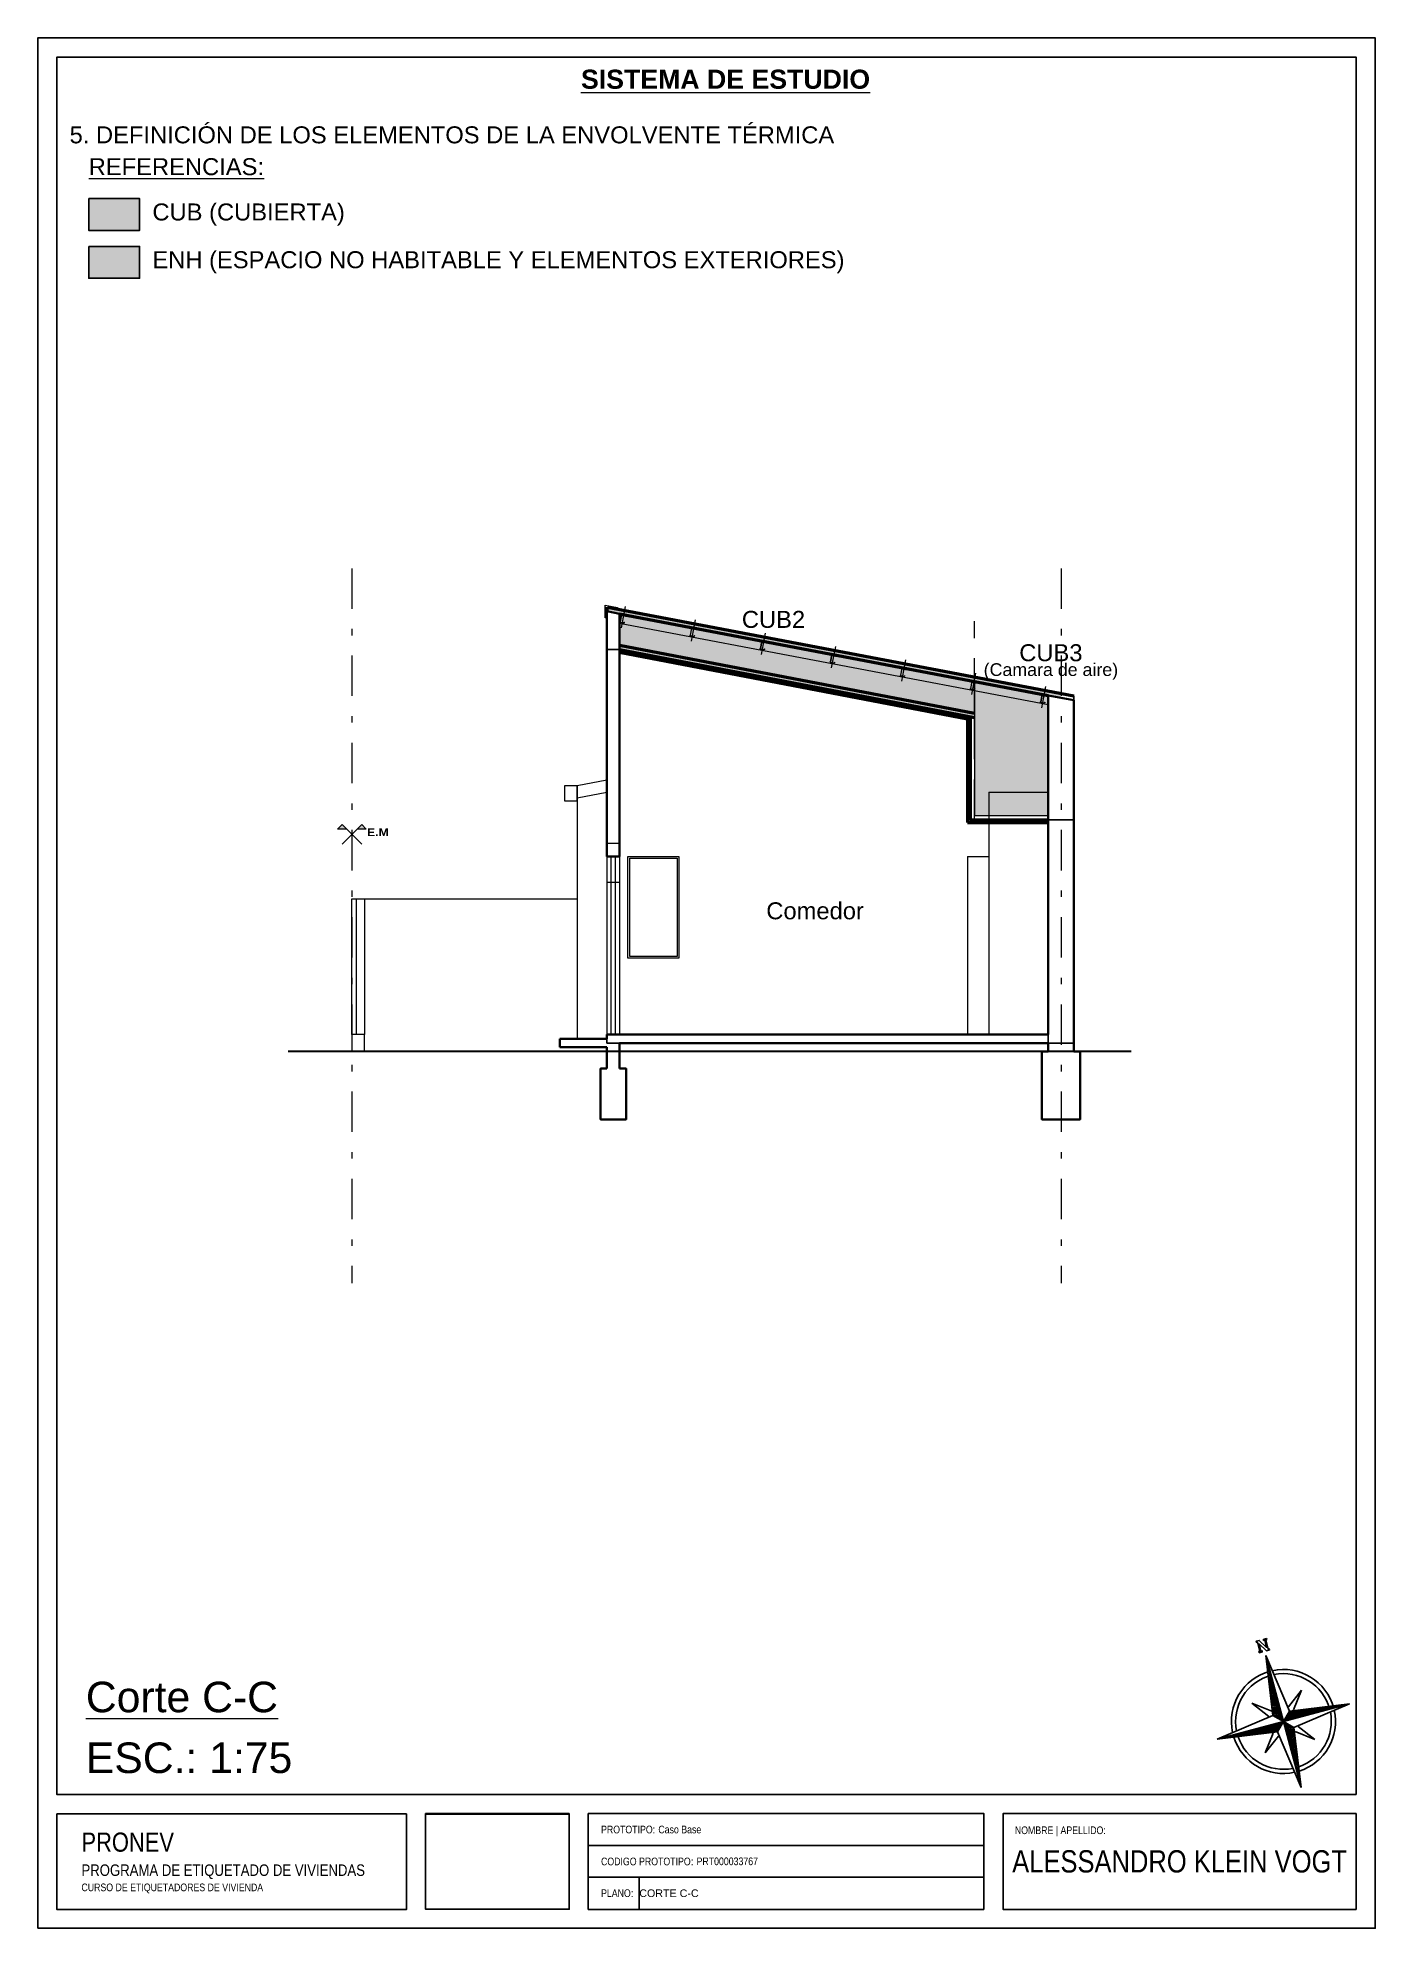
# Model space of a CAD drawing. Header units: millimetres. Extents: x 2761 to 3221, y 1635 to 1962.
# Drawn here: x 3114.78 to 3135.78, y 1743.37 to 1773.07 of the extents above; entities that cross this region are included whole.
import ezdxf
from ezdxf.enums import TextEntityAlignment as Align

# ---------------------------------------------------------------- set-up
doc = ezdxf.new("R2010")
doc.units = ezdxf.units.MM
doc.linetypes.add('DASHDOT', pattern=[25.4, 12.7, -6.35, 0, -6.35])
doc.linetypes.add('DASHED', pattern=[19.05, 12.7, -6.35])
for name, color, linetype, lineweight in [('Aberturas', 239, 'Continuous', 18), ('Detalles', 3, 'Continuous', 15), ('Ejes', 3, 'DASHDOT', 13), ('Muros', 6, 'Continuous', 50), ('Muros de la envolvente térmica', 5, 'Continuous', 15), ('Textos', 3, 'Continuous', 9), ('Vistas', 1, 'Continuous', 20)]:
    doc.layers.add(name, color=color, linetype=linetype, lineweight=lineweight)
doc.layers.add('Cubiertas de la envolvente térmica', color=7, linetype='Continuous', lineweight=15, true_color=0xe69138)
doc.layers.add('Espacios No Habitables', color=7, linetype='Continuous', lineweight=15, true_color=0xb4a7d6)
doc.layers.add('No View', color=70, linetype='Continuous', plot=False)
doc.styles.get("Standard").update_dxf_attribs({"font": 'arial.ttf'})
picture_1 = doc.add_image_def('image1.png', size_in_pixel=(356, 237))

msp = doc.modelspace()

# ---------------------------------------------------------------- texts
at = {"lineweight": 0, "insert": (3124.227, 1743.92), "char_height": 0.1202, "attachment_point": 4, "line_spacing_factor": 0.999934}
msp.add_mtext('{\\C7;CORTE C-C}', dxfattribs=at)
at = {"layer": 'Textos', "color": 7, "lineweight": 20}
for s, height, p in [('CUB2', 0.2667, (3126.335, 1763.801)), ('CUB3', 0.2667, (3130.691, 1763.277)), ('(Camara de aire)', 0.2, (3130.691, 1763.045))]:
    msp.add_text(s, height=height, dxfattribs=at).set_placement(p, align=Align.CENTER)
at = {"layer": 'Textos', "color": 7}
for s, insert, char_height, width, attachment_point in [('{\\fArial|b1|i0|c0|p34;\\LSISTEMA DE ESTUDIO}', (3125.582, 1772.419), 0.3, 13.77599, 5), ('5. DEFINICIÓN DE LOS ELEMENTOS DE LA ENVOLVENTE TÉRMICA', (3115.282, 1771.545), 0.2667, 13.77599, 4), ('{\\LREFERENCIAS:}', (3115.582, 1771.045), 0.2667, 13.77599, 4), ('CUB (CUBIERTA)', (3116.582, 1770.295), 0.2667, 13.77599, 4), ('ENH (ESPACIO NO HABITABLE Y ELEMENTOS EXTERIORES)', (3116.582, 1769.545), 0.2667, 13.77599, 4), ('{\\LCorte C-C}', (3115.537, 1747.244), 0.48, 9.84104, 1), ('ESC.: 1:75', (3115.537, 1746.289), 0.48, 9.84104, 1)]:
    msp.add_mtext(s, dxfattribs=dict(at, insert=insert, char_height=char_height, width=width, attachment_point=attachment_point))
at = {"layer": 'Textos', "color": 9, "true_color": 0xc7c8ca, "insert": (3120.294, 1760.649), "char_height": 0.12, "width": 1.6878, "attachment_point": 3}
msp.add_mtext('{\\fArial Black|b0|i0|c0|p34;E.M}', dxfattribs=at)
at = {"layer": 'Textos', "color": 7, "lineweight": 20, "insert": (3127.754, 1759.489), "char_height": 0.26666, "width": 1.96718, "attachment_point": 3}
msp.add_mtext('{\\fArial|b0|i0|c0|p34;Comedor}', dxfattribs=at)

# ---------------------------------------------------------------- blocks, each defined once
blk = doc.blocks.new('Rotulo-PRONEV')
at = {"ltscale": 4}
for p, q in [((14.857, 1.299), (8.644, 1.299)), ((14.857, 0.801), (8.644, 0.801))]:
    blk.add_line(p, q, dxfattribs=at)
for points in [[(20.701, 2.099), (0.299, 2.099), (0.299, 29.398), (20.701, 29.398)], [(0.299, 1.797), (5.789, 1.797), (5.789, 0.294), (0.299, 0.294)], [(14.857, 0.296), (8.644, 0.296), (8.644, 1.8), (14.857, 1.8)], [(20.701, 1.8), (15.156, 1.8), (15.156, 0.296), (20.701, 0.296)]]:
    blk.add_lwpolyline(points, close=True, dxfattribs=at)
at = {"layer": 'No View'}
blk.add_line((9.444, 0.801), (9.444, 0.296), dxfattribs=at)
for points in [[(0, 0), (21, 0), (21, 29.7), (0, 29.7)], [(6.088, 1.793), (8.345, 1.793), (8.345, 0.298), (6.088, 0.298)]]:
    blk.add_lwpolyline(points, close=True, dxfattribs=at)
at = {"lineweight": 0, "insert": (0.685, 1.503), "char_height": 0.1803, "width": 5.63699, "attachment_point": 1, "line_spacing_factor": 0.999934}
blk.add_mtext('{\\fArial Narrow|b0|i0|c0|p34;\\H1.66667x;PRONEV\\P\\H0.6x;PROGRAMA DE ETIQUETADO DE VIVIENDAS \\P\\H0.66667x;CURSO DE ETIQUETADORES DE VIVIENDA}', dxfattribs=at)
at = {"lineweight": 0, "line_spacing_factor": 0.999934}
for s, insert, char_height, attachment_point in [('{\\fArial Narrow|b0|i0|c0|p34;PROTOTIPO:}', (8.844, 1.55), 0.1202, 4), ('{\\fArial Narrow|b0|i0|c0|p34;Caso Base}', (9.744, 1.55), 0.1202, 4), ('{\\fArial Narrow|b0|i0|c0|p34;NOMBRE | APELLIDO:}', (15.342, 1.599), 0.1202, 1), ('{\\fArial Narrow|b0|i0|c0|p34;ALESSANDRO KLEIN VOGT}', (17.929, 1.048), 0.35, 5), ('{\\fArial Narrow|b0|i0|c0|p34;CODIGO PROTOTIPO}:', (8.844, 1.048), 0.1202, 4), ('{\\fArial Narrow|b0|i0|c0|p34;PRT000033767}', (10.344, 1.05), 0.1202, 4), ('{\\fArial Narrow|b0|i0|c0|p34;PLANO}:', (8.844, 0.55), 0.1202, 4)]:
    blk.add_mtext(s, dxfattribs=dict(at, insert=insert, char_height=char_height, attachment_point=attachment_point))
image = blk.add_image(picture_1, insert=(6.088, 0.298), size_in_units=(2.257, 1.502))
image.dxf.flags = 7
blk = doc.blocks.new('*X5')
at = {"color": 0, "linetype": 'ByBlock'}
for p, q in [((-217.53, 160.5), (-217.53, 160.5)), ((-217.52, 160.498), (-217.52, 160.5)), ((-217.51, 160.497), (-217.51, 160.5)), ((-217.5, 160.496), (-217.5, 160.5)), ((-217.49, 160.494), (-217.49, 160.5)), ((-217.48, 160.493), (-217.48, 160.5)), ((-217.47, 160.491), (-217.47, 160.5)), ((-217.46, 160.49), (-217.46, 160.5)), ((-217.45, 160.488), (-217.45, 160.5)), ((-217.44, 160.487), (-217.44, 160.5)), ((-217.43, 160.486), (-217.43, 160.5)), ((-217.42, 160.484), (-217.42, 160.5)), ((-217.41, 160.483), (-217.41, 160.5)), ((-217.4, 160.481), (-217.4, 160.5)), ((-217.39, 160.48), (-217.39, 160.5)), ((-217.38, 160.478), (-217.38, 160.5)), ((-217.37, 160.477), (-217.37, 160.5)), ((-217.36, 160.476), (-217.36, 160.5)), ((-217.35, 160.474), (-217.35, 160.5)), ((-217.34, 160.473), (-217.34, 160.5)), ((-217.33, 160.471), (-217.33, 160.5)), ((-217.32, 160.47), (-217.32, 160.5)), ((-217.31, 160.468), (-217.31, 160.5)), ((-217.3, 160.467), (-217.3, 160.5)), ((-217.29, 160.466), (-217.29, 160.5)), ((-217.28, 160.464), (-217.28, 160.5)), ((-217.27, 160.463), (-217.27, 160.5)), ((-217.26, 160.461), (-217.26, 160.5)), ((-217.25, 160.46), (-217.25, 160.5)), ((-217.24, 160.458), (-217.24, 160.5)), ((-217.23, 160.457), (-217.23, 160.5)), ((-217.22, 160.456), (-217.22, 160.5)), ((-217.21, 160.454), (-217.21, 160.5)), ((-217.2, 160.453), (-217.2, 160.5)), ((-217.19, 160.451), (-217.19, 160.5)), ((-217.18, 160.45), (-217.18, 160.5)), ((-217.17, 160.448), (-217.17, 160.5)), ((-217.16, 160.447), (-217.16, 160.5)), ((-217.15, 160.446), (-217.15, 160.5)), ((-217.14, 160.444), (-217.14, 160.5)), ((-217.13, 160.443), (-217.13, 160.5)), ((-217.12, 160.441), (-217.12, 160.5)), ((-217.11, 160.44), (-217.11, 160.5)), ((-217.1, 160.438), (-217.1, 160.5)), ((-217.09, 160.441), (-217.09, 160.5)), ((-217.08, 160.451), (-217.08, 160.5)), ((-217.07, 160.461), (-217.07, 160.5)), ((-217.06, 160.471), (-217.06, 160.5)), ((-217.05, 160.481), (-217.05, 160.5)), ((-217.04, 160.491), (-217.04, 160.5))]:
    blk.add_line(p, q, dxfattribs=at)
blk = doc.blocks.new('Sbpln014')
at = {"color": 0, "linetype": 'ByBlock'}
for p, q in [((-0.156, 0.156), (0, 1.25)), ((0, 1.25), (0.156, 0.156)), ((0, 1.25), (0, 0)), ((-0.234, 0.156), (-0.469, 0.469)), ((-0.469, 0.469), (-0.156, 0.234)), ((0.156, 0.234), (0.469, 0.469)), ((0.469, 0.469), (0.234, 0.156)), ((-1.25, 0), (-0.156, 0.156)), ((-0.156, -0.156), (-1.25, 0)), ((0, 0), (-1.25, 0)), ((-0.156, 0.156), (0, 0)), ((-0.156, -0.156), (0, 0)), ((0, 0), (0.156, 0.156)), ((0, 0), (0.156, -0.156)), ((0, 0), (0, -1.25)), ((1.25, 0), (0, 0)), ((0.156, 0.156), (1.25, 0)), ((-0.469, -0.469), (-0.234, -0.156)), ((-0.156, -0.234), (-0.469, -0.469)), ((0, -1.25), (-0.156, -0.156)), ((0.156, -0.156), (0, -1.25)), ((1.25, 0), (0.156, -0.156)), ((0.469, -0.469), (0.156, -0.234)), ((0.234, -0.156), (0.469, -0.469))]:
    blk.add_line(p, q, dxfattribs=at)
blk.add_lwpolyline([(1.348, 0.064), (1.348, 0.044), (1.328, 0.044), (1.328, 0.103), (1.348, 0.103), (1.348, 0.083), (1.523, 0.083), (1.523, 0.103), (1.543, 0.103), (1.543, 0.044), (1.387, -0.053), (1.523, -0.053), (1.523, -0.034), (1.543, -0.034), (1.543, -0.092), (1.523, -0.092), (1.523, -0.073), (1.348, -0.073), (1.348, -0.092), (1.328, -0.092), (1.328, -0.034), (1.484, 0.064), (1.348, 0.064)], dxfattribs=at)
for radius, start, end in [(0.95, 92.5891, 177.4109), (0.873, 93.5464, 176.4536), (0.95, 0, 87.4109), (0.873, 0, 86.4536), (0.95, 182.5891, 267.4109), (0.873, 183.5464, 266.4536), (0.95, 270, 357.4109), (0.873, 270, 356.4536)]:
    blk.add_arc((0, 0), radius, start, end, dxfattribs=at)
for p, xscale, yscale, zscale, rotation in [((-401.25, -542.578), 2.499999999999996, 2.499999999999996, 2.499999999999996, 270), ((-542.578, 401.25), 2.5, 2.5, 2.5, 180), ((401.25, 542.578), 2.5, 2.5, 2.5, 90)]:
    blk.add_blockref('*X5', p, dxfattribs=dict(at, xscale=xscale, yscale=yscale, zscale=zscale, rotation=rotation))
at = {"color": 0, "linetype": 'ByBlock', "xscale": 2.5, "yscale": 2.5, "zscale": 2.5}
blk.add_blockref('*X5', (542.578, -401.25), dxfattribs=at)
blk = doc.blocks.new('PCF C N10')
at = {"color": 0}
for p, q in [((-0.025, 0.008), (-0.025, 0.092)), ((-0.023, 0.008), (-0.023, 0.092)), ((0.017, 0.1), (-0.017, 0.1)), ((0.017, 0.098), (-0.017, 0.098)), ((0.017, 0.002), (-0.017, 0.002)), ((0.017, 0), (-0.017, 0)), ((0.023, 0.085), (0.023, 0.092)), ((0.023, 0.085), (0.025, 0.085)), ((0.023, 0.008), (0.023, 0.015)), ((0.023, 0.015), (0.025, 0.015)), ((0.025, 0.085), (0.025, 0.092)), ((0.025, 0.008), (0.025, 0.015))]:
    blk.add_line(p, q, dxfattribs=at)
for centre, radius, start, end in [((-0.017, 0.092), 0.008, 90, 180), ((-0.017, 0.008), 0.008, 180, 270), ((-0.017, 0.092), 0.006, 90, 180), ((-0.017, 0.008), 0.006, 180, 270), ((0.017, 0.092), 0.008, 360, 90), ((0.017, 0.092), 0.006, 360, 90), ((0.017, 0.008), 0.008, 270, 360), ((0.017, 0.008), 0.006, 270, 360)]:
    blk.add_arc(centre, radius, start, end, dxfattribs=at)

# ---------------------------------------------------------------- hatches: boundary and pattern name
at = {"layer": 'Cubiertas de la envolvente térmica', "lineweight": 20, "transparency": 33554559}
h = msp.add_hatch(color=256, dxfattribs=at)
h.dxf.hatch_style = 1
h.paths.add_polyline_path([(3116.382, 1770.545), (3115.582, 1770.545), (3115.582, 1770.045), (3116.382, 1770.045)])
h = msp.add_hatch(color=256, dxfattribs=at)
h.dxf.hatch_style = 1
h.paths.add_polyline_path([(3123.916, 1764.023), (3123.916, 1763.528), (3129.489, 1762.459), (3129.489, 1762.96)])
h.paths.add_polyline_path([(3123.729, 1764.126), (3123.716, 1764.061), (3123.916, 1764.023), (3129.489, 1762.96), (3129.489, 1763.028)])
h.paths.add_polyline_path([(3123.916, 1763.528), (3123.916, 1763.46), (3129.489, 1762.391), (3129.489, 1762.459)])
h.paths.add_polyline_path([(3123.916, 1763.46), (3123.916, 1763.42), (3129.383, 1762.37), (3129.383, 1762.411)])
h.paths.add_polyline_path([(3130.649, 1760.784), (3129.716, 1760.784), (3129.716, 1760.744), (3130.649, 1760.744)])
h.paths.add_polyline_path([(3129.716, 1760.784), (3129.423, 1760.784), (3129.383, 1760.784), (3129.383, 1760.744), (3129.716, 1760.744)])
at = {"layer": 'Espacios No Habitables', "transparency": 33554559}
h = msp.add_hatch(color=256, dxfattribs=at)
h.dxf.hatch_style = 1
h.paths.add_polyline_path([(3116.382, 1769.795), (3115.582, 1769.795), (3115.582, 1769.295), (3116.382, 1769.295)])
h = msp.add_hatch(color=256, dxfattribs=at)
h.dxf.hatch_style = 1
h.paths.add_polyline_path([(3129.489, 1763.028), (3129.489, 1762.96), (3130.649, 1762.739), (3130.85, 1762.701), (3130.85, 1762.769)])
h.paths.add_polyline_path([(3130.649, 1762.739), (3129.489, 1762.96), (3129.489, 1762.634), (3129.489, 1760.851), (3129.716, 1760.851), (3129.716, 1761.222), (3130.649, 1761.222)])
h.paths.add_polyline_path([(3130.649, 1761.222), (3129.716, 1761.222), (3129.716, 1760.851), (3130.649, 1760.851)])
at = {"layer": 'Muros de la envolvente térmica'}
h = msp.add_hatch(dxfattribs=at)
h.set_pattern_fill('ANGLE', color=256, scale=1.3333)
h.set_pattern_definition([(0, (-695.864, -689.545), (0, 9.3131), [6.773164, -2.539937]), (90, (-695.864, -689.545), (-9.3131, 6e-16), [6.773164, -2.539937])])
h.paths.add_polyline_path([(3130.649, 1757.411), (3123.716, 1757.411), (3123.716, 1757.344), (3123.716, 1757.277), (3123.916, 1757.277), (3130.649, 1757.277)])
h.paths.add_polyline_path([(3131.049, 1760.784), (3130.649, 1760.784), (3130.649, 1757.411), (3130.649, 1757.277), (3131.049, 1757.277)])
h.paths.add_polyline_path([(3123.783, 1760.211), (3123.716, 1760.211), (3123.716, 1757.411), (3123.783, 1757.411)])
h.paths.add_polyline_path([(3123.849, 1760.211), (3123.783, 1760.211), (3123.783, 1757.411), (3123.849, 1757.411)])
h.paths.add_polyline_path([(3123.916, 1760.211), (3123.849, 1760.211), (3123.849, 1757.411), (3123.916, 1757.411)])
h.paths.add_polyline_path([(3123.916, 1763.46), (3123.716, 1763.46), (3123.716, 1760.411), (3123.916, 1760.411)])
h.paths.add_polyline_path([(3123.916, 1760.411), (3123.716, 1760.411), (3123.716, 1760.211), (3123.916, 1760.211)])
h.paths.add_polyline_path([(3130.649, 1760.784), (3129.716, 1760.784), (3129.716, 1760.744), (3130.649, 1760.744)])
h.paths.add_polyline_path([(3129.716, 1760.784), (3129.423, 1760.784), (3129.383, 1760.784), (3129.383, 1760.744), (3129.716, 1760.744)])
h.paths.add_polyline_path([(3129.423, 1762.404), (3129.383, 1762.411), (3129.383, 1760.784), (3129.423, 1760.784)])
h.paths.add_polyline_path([(3123.916, 1763.46), (3123.916, 1763.42), (3129.383, 1762.37), (3129.383, 1762.411)])
at = {"layer": 'Muros de la envolvente térmica', "transparency": 33554559}
h = msp.add_hatch(color=256, dxfattribs=at)
h.dxf.hatch_style = 1
h.paths.add_polyline_path([(3129.423, 1762.404), (3129.383, 1762.411), (3129.383, 1760.784), (3129.423, 1760.784)])
at = {"layer": 'Textos', "true_color": 0xc7c8ca}
h = msp.add_hatch(color=9, dxfattribs=at)
h.paths.add_polyline_path([(3119.563, 1760.71), (3119.491, 1760.636), (3119.636, 1760.636)])
h.paths.add_polyline_path([(3119.87, 1760.71), (3119.796, 1760.636), (3119.941, 1760.636)])

# ---------------------------------------------------------------- linework, layer by layer
at = {"layer": 'Aberturas', "color": 9, "lineweight": 20, "true_color": 0xc7c8ca}
for p, q in [((3123.716, 1760.211), (3123.716, 1757.411)), ((3123.783, 1760.211), (3123.783, 1757.411)), ((3123.849, 1760.211), (3123.849, 1757.411)), ((3123.916, 1760.211), (3123.916, 1757.411))]:
    msp.add_line(p, q, dxfattribs=at)
for points in [[(3124.05, 1760.211), (3124.85, 1760.211), (3124.85, 1758.611), (3124.05, 1758.611)], [(3124.077, 1760.184), (3124.823, 1760.184), (3124.823, 1758.637), (3124.077, 1758.637)]]:
    msp.add_lwpolyline(points, close=True, dxfattribs=at)
at = {"layer": 'Detalles', "color": 9, "lineweight": 20, "true_color": 0xc7c8ca}
for p, q in [((3124.006, 1764.138), (3123.942, 1763.804)), ((3125.106, 1763.927), (3125.042, 1763.593)), ((3123.916, 1763.877), (3130.649, 1762.595)), ((3126.206, 1763.718), (3126.143, 1763.383)), ((3127.307, 1763.508), (3127.243, 1763.174)), ((3128.407, 1763.299), (3128.344, 1762.964)), ((3129.508, 1763.089), (3129.444, 1762.755)), ((3130.608, 1762.879), (3130.544, 1762.545)), ((3129.489, 1762.459), (3129.489, 1760.851)), ((3129.489, 1760.851), (3130.649, 1760.851))]:
    msp.add_line(p, q, dxfattribs=at)
msp.add_lwpolyline([(3123.716, 1763.958), (3123.716, 1763.958), (3123.69, 1763.958), (3123.69, 1764.159), (3123.885, 1764.121), (3123.88, 1764.097)], dxfattribs=at)
msp.add_lwpolyline([(3123.716, 1760.211), (3123.916, 1760.211), (3123.916, 1760.411), (3123.716, 1760.411)], close=True, dxfattribs=at)
at = {"layer": 'Ejes', "color": 9, "ltscale": 0.05, "true_color": 0xc7c8ca}
for p, q in [((3119.716, 1764.736), (3119.716, 1753.503)), ((3130.85, 1764.736), (3130.85, 1753.503))]:
    msp.add_line(p, q, dxfattribs=at)
at = {"layer": 'Ejes', "color": 18, "linetype": 'DASHED', "ltscale": 0.05, "true_color": 0x000000}
msp.add_line((3129.489, 1760.784), (3129.489, 1763.907), dxfattribs=at)
at = {"layer": 'Muros', "color": 9, "lineweight": 35, "true_color": 0xc7c8ca}
for p, q in [((3123.716, 1764.061), (3123.716, 1760.211)), ((3123.916, 1764.023), (3123.916, 1760.211)), ((3130.649, 1762.739), (3130.649, 1757.411)), ((3130.649, 1762.739), (3131.049, 1762.663)), ((3131.049, 1762.663), (3131.049, 1757.144)), ((3130.649, 1757.411), (3123.716, 1757.411)), ((3123.716, 1757.411), (3123.716, 1757.344)), ((3123.716, 1757.344), (3122.98, 1757.344)), ((3122.98, 1757.344), (3122.98, 1757.211)), ((3122.98, 1757.211), (3123.716, 1757.211)), ((3123.716, 1757.211), (3123.716, 1756.877)), ((3130.649, 1757.277), (3123.916, 1757.277)), ((3123.916, 1757.277), (3123.916, 1756.877)), ((3130.649, 1757.277), (3130.649, 1757.144))]:
    msp.add_line(p, q, dxfattribs=at)
at = {"layer": 'Muros', "color": 9, "true_color": 0xc7c8ca}
for p, q in [((3123.729, 1764.126), (3131.049, 1762.731)), ((3123.916, 1764.023), (3130.649, 1762.739)), ((3123.916, 1763.528), (3129.489, 1762.459)), ((3123.916, 1763.46), (3129.489, 1762.391)), ((3123.916, 1763.42), (3129.383, 1762.37)), ((3129.383, 1762.411), (3129.383, 1760.744)), ((3129.423, 1762.404), (3129.423, 1760.784)), ((3129.383, 1760.744), (3130.649, 1760.744)), ((3129.423, 1760.784), (3130.649, 1760.784))]:
    msp.add_line(p, q, dxfattribs=at)
msp.add_lwpolyline([(3123.716, 1764.061), (3123.729, 1764.126)], dxfattribs=at)
at = {"layer": 'Muros', "color": 9, "lineweight": 35, "true_color": 0xc7c8ca}
for points in [[(3123.716, 1764.061), (3123.916, 1764.023)], [(3123.916, 1760.211), (3123.716, 1760.211)], [(3130.649, 1757.144), (3130.55, 1757.144), (3130.55, 1756.077), (3131.15, 1756.077), (3131.15, 1757.144), (3131.049, 1757.144)], [(3123.716, 1756.877), (3123.619, 1756.877), (3123.619, 1756.077), (3124.019, 1756.077), (3124.019, 1756.877), (3123.916, 1756.877)]]:
    msp.add_lwpolyline(points, dxfattribs=at)
at = {"layer": 'No View'}
for p, q in [((3123.916, 1763.46), (3123.716, 1763.46)), ((3129.489, 1762.459), (3129.489, 1762.96)), ((3131.049, 1762.663), (3131.049, 1762.731)), ((3129.423, 1760.784), (3129.383, 1760.784)), ((3130.649, 1760.784), (3131.049, 1760.784)), ((3130.649, 1757.277), (3130.649, 1757.411)), ((3123.716, 1757.277), (3123.716, 1757.344)), ((3123.916, 1757.277), (3123.716, 1757.277)), ((3130.649, 1757.277), (3131.049, 1757.277))]:
    msp.add_line(p, q, dxfattribs=at)
for points in [[(3115.582, 1770.545), (3116.382, 1770.545), (3116.382, 1770.045), (3115.582, 1770.045)], [(3115.582, 1769.795), (3116.382, 1769.795), (3116.382, 1769.295), (3115.582, 1769.295)]]:
    msp.add_lwpolyline(points, close=True, dxfattribs=at)
at = {"layer": 'Textos', "color": 9, "true_color": 0xc7c8ca}
for p, q in [((3119.563, 1760.71), (3119.491, 1760.636)), ((3119.636, 1760.636), (3119.491, 1760.636)), ((3119.563, 1760.71), (3119.87, 1760.402)), ((3119.563, 1760.402), (3119.87, 1760.71)), ((3119.941, 1760.636), (3119.796, 1760.636)), ((3119.87, 1760.71), (3119.941, 1760.636))]:
    msp.add_line(p, q, dxfattribs=at)
at = {"layer": 'Vistas', "color": 9, "lineweight": 20, "true_color": 0xc7c8ca}
for p, q in [((3123.716, 1761.41), (3123.25, 1761.321)), ((3123.25, 1761.321), (3123.25, 1757.344)), ((3123.716, 1761.213), (3123.25, 1761.124)), ((3129.716, 1761.222), (3129.716, 1757.411)), ((3129.716, 1761.222), (3130.649, 1761.222)), ((3129.383, 1760.211), (3129.383, 1757.411)), ((3129.383, 1760.211), (3129.716, 1760.211)), ((3119.915, 1759.544), (3123.25, 1759.544))]:
    msp.add_line(p, q, dxfattribs=at)
at = {"layer": 'Vistas', "color": 9, "lineweight": 30, "true_color": 0xc7c8ca}
msp.add_line((3131.949, 1757.144), (3118.712, 1757.144), dxfattribs=at)
at = {"layer": 'Vistas', "color": 9, "lineweight": 20, "true_color": 0xc7c8ca}
for points in [[(3123.25, 1761.321), (3123.053, 1761.321), (3123.053, 1761.086), (3123.25, 1761.086)], [(3119.716, 1759.544), (3119.783, 1759.544), (3119.783, 1757.411), (3119.716, 1757.411)], [(3119.716, 1759.544), (3119.915, 1759.544), (3119.915, 1757.411), (3119.716, 1757.411)], [(3119.915, 1757.411), (3119.715, 1757.411), (3119.715, 1757.144), (3119.915, 1757.144)]]:
    msp.add_lwpolyline(points, close=True, dxfattribs=at)

# ---------------------------------------------------------------- block references
msp.add_blockref('Rotulo-PRONEV', (3114.783, 1743.371))
at = {"color": 9, "ltscale": 0.7, "true_color": 0xc7c8ca, "xscale": 0.8605317641614497, "yscale": 0.8605317641614497, "zscale": 0.8605317641614497, "rotation": 105.0000000000084}
msp.add_blockref('Sbpln014', (3134.343, 1746.619), dxfattribs=at)
at = {"layer": 'Detalles', "color": 9, "lineweight": 20, "true_color": 0xc7c8ca, "xscale": -1.3333, "yscale": 1.3333, "zscale": 1.3333, "rotation": 169.2096655938015}
for p in [(3123.982, 1764.01), (3125.082, 1763.799), (3126.182, 1763.59), (3127.283, 1763.38), (3128.383, 1763.171), (3129.483, 1762.961), (3130.584, 1762.752)]:
    msp.add_blockref('PCF C N10', p, dxfattribs=at)

msp.set_redraw_order([(e.dxf.handle, doc.entitydb.next_handle()) for e in msp.query("TEXT MTEXT ATTDEF DIMENSION ARC_DIMENSION")])  # texts and dimensions are drawn at this point

doc.saveas('drawing.dxf')
